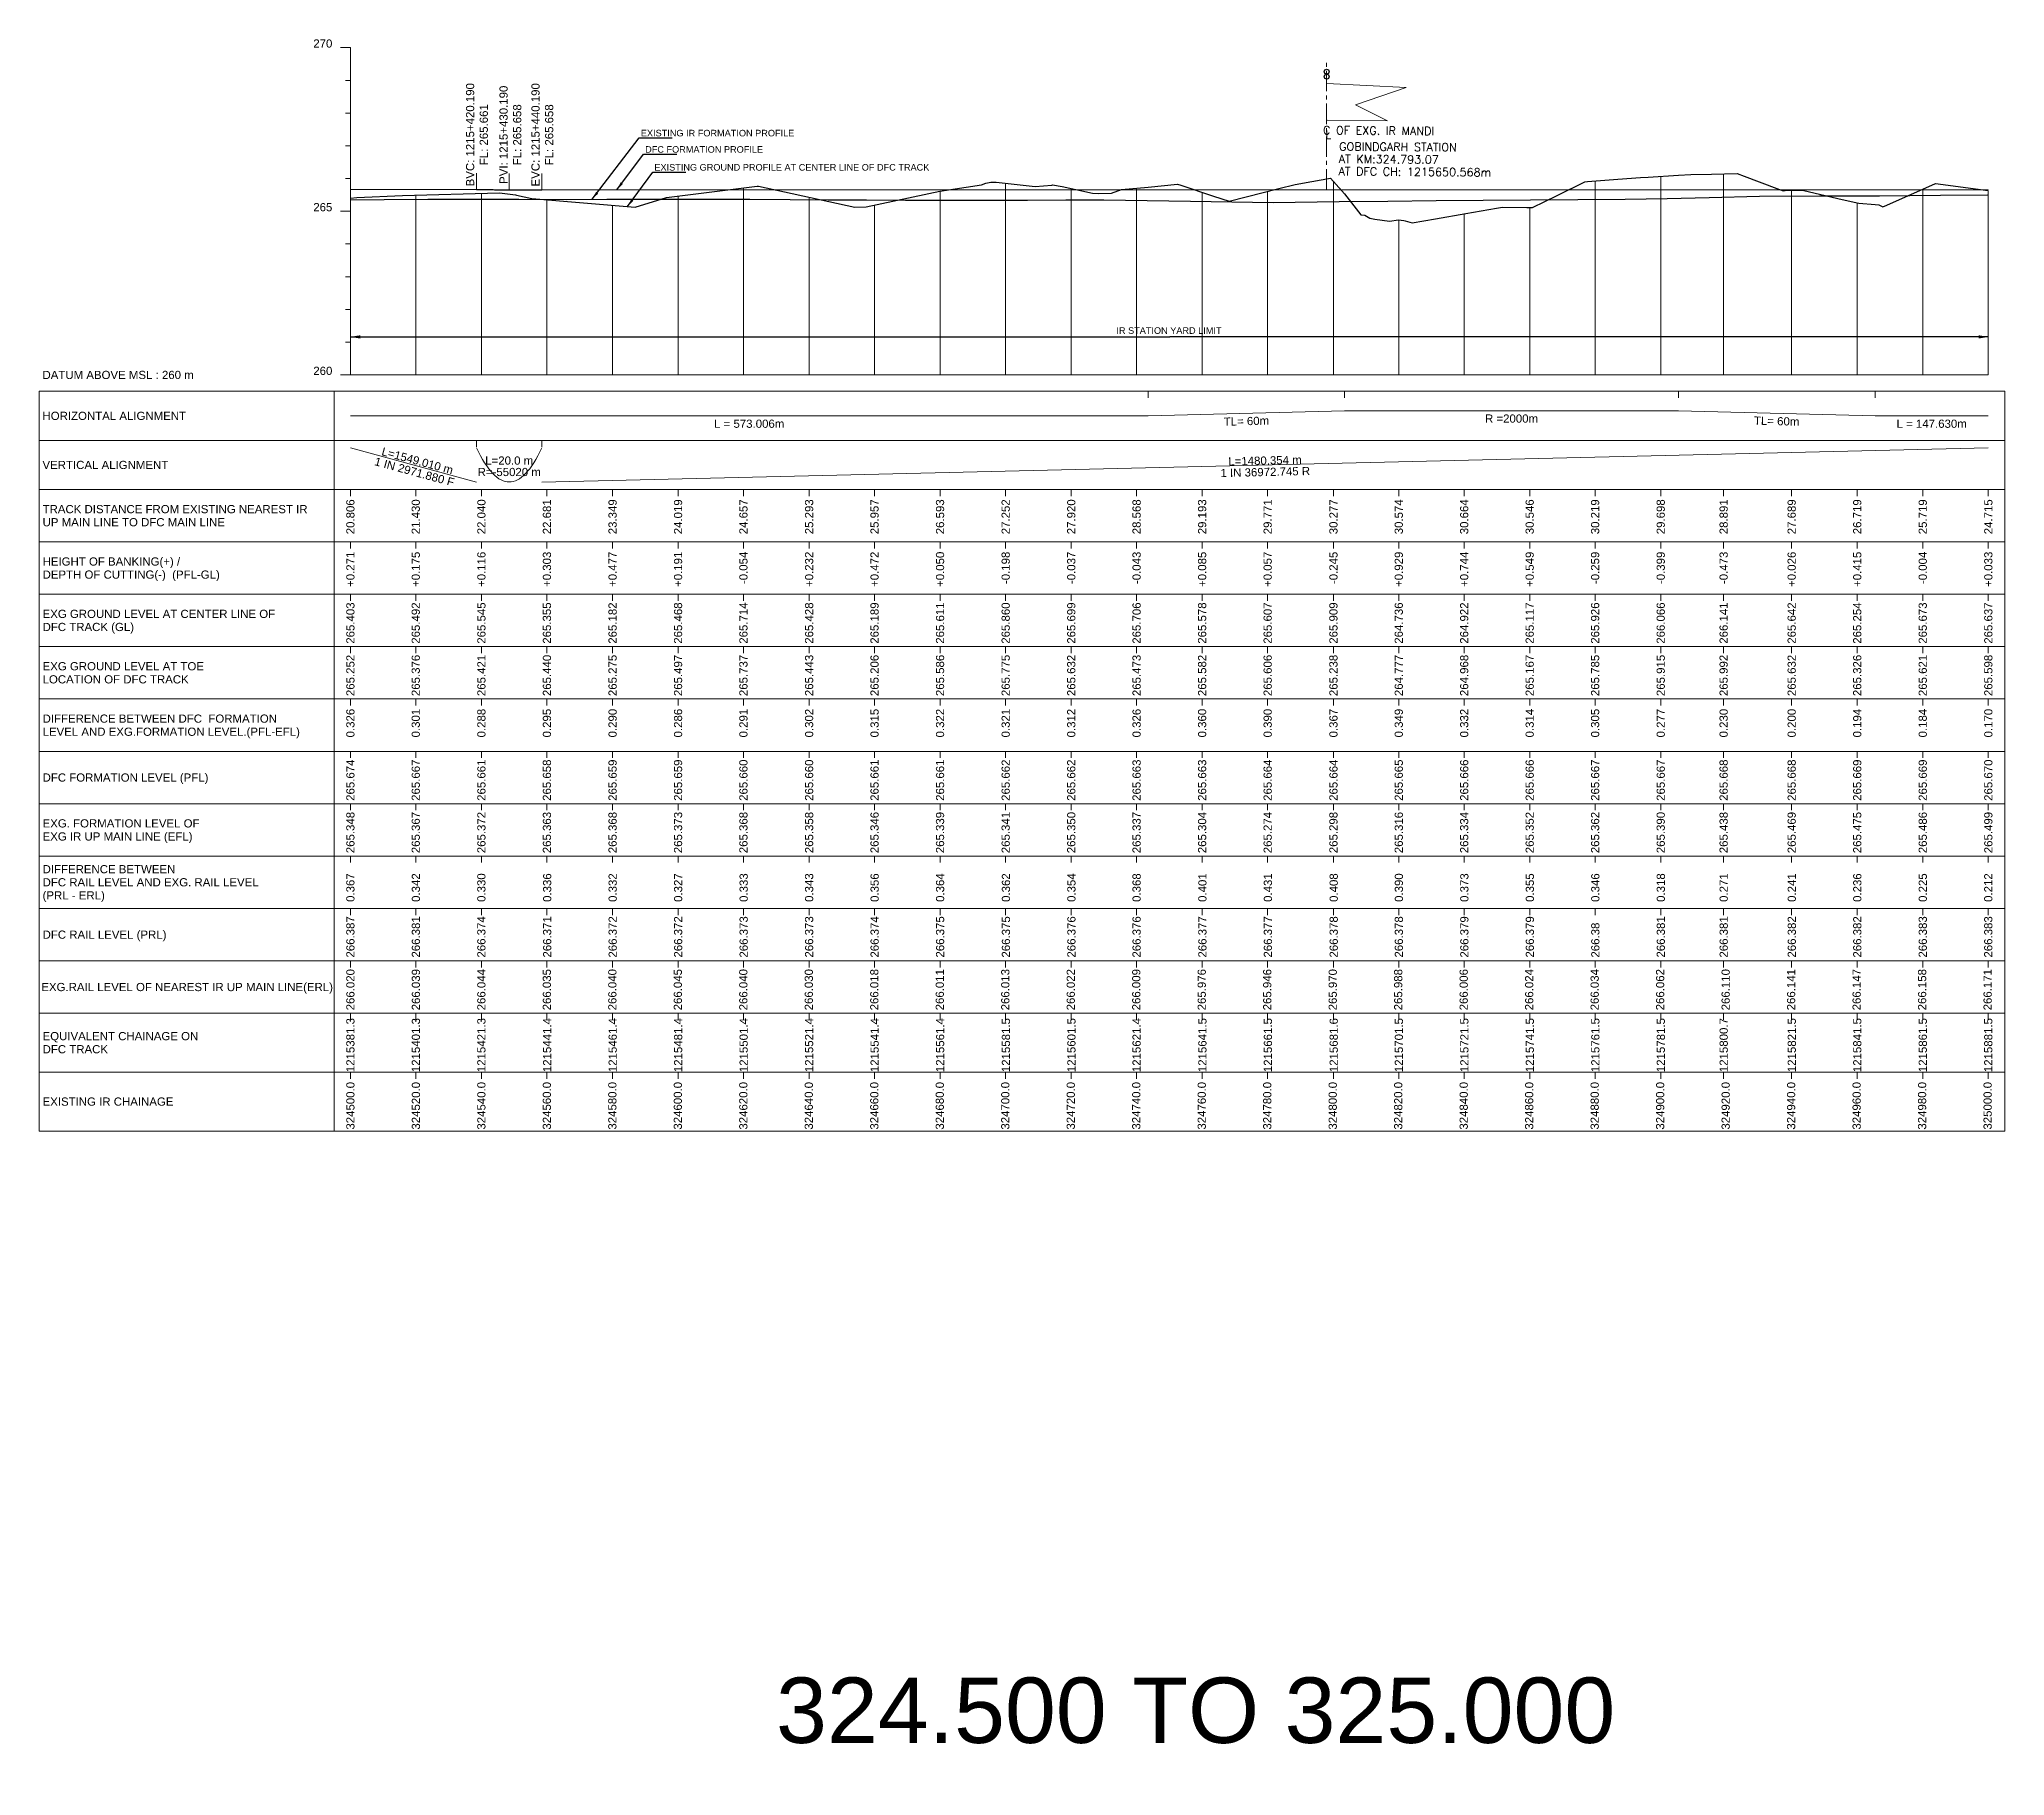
# Model space of a CAD drawing. Header units: metres. Extents: x 2905 to 23505, y -2719 to -1879.
# Drawn here: x 10905 to 11505, y -2428 to -1897 of the extents above; entities that cross this region are included whole.
import ezdxf
from ezdxf.enums import TextEntityAlignment as Align

# ---------------------------------------------------------------- set-up
doc = ezdxf.new("R2010")
doc.units = ezdxf.units.M
doc.header["$MEASUREMENT"] = 0
doc.linetypes.add('CENTER', pattern=[2, 1.25, -0.25, 0.25, -0.25])
for name, color, linetype, lineweight in [('C-PROF-LABL-DG', 1, 'Continuous', 25), ('LS BVC-PVI-EVC TEXT', 10, 'Continuous', 0), ('LS CUT FILL', 10, 'Continuous', 0), ('LS DATUM', 7, 'Continuous', 0), ('LS DATUM X', 7, 'Continuous', 0), ('LS DATUM Y', 7, 'Continuous', 0), ('LS DIFF. EXG.RL & PRO. RL', 10, 'Continuous', 0), ('LS DIFF. PFL & EFL', 10, 'Continuous', 0), ('LS EXG FL', 7, 'Continuous', 0), ('LS EXG GL', 7, 'Continuous', 0), ('LS EXG GL AT PRO TOE', 7, 'Continuous', 0), ('LS EXG IR CH', 7, 'Continuous', 0), ('LS EXG RL', 7, 'Continuous', 0), ('LS EXG. FL', 7, 'Continuous', 0), ('LS EXG. GL', 7, 'Continuous', 0), ('LS EXG. GL AT PRO. TOE', 7, 'Continuous', 0), ('LS EXG. IR CH', 7, 'Continuous', 0), ('LS EXG. RL', 7, 'Continuous', 0), ('LS FRAME', 7, 'Continuous', 0), ('LS HORIZONTAL ALIGNMENT', 10, 'Continuous', 0), ('LS PFL-EFL', 10, 'Continuous', 0), ('LS PRL-ERL', 10, 'Continuous', 0), ('LS PRO FL', 10, 'Continuous', 0), ('LS PRO. CUT & FILL', 10, 'Continuous', 0), ('LS PRO. DFCC CH', 10, 'Continuous', 0), ('LS PRO. FL', 10, 'Continuous', 0), ('LS PRO. RL', 10, 'Continuous', 0), ('LS PROFILE EXG FL', 7, 'Continuous', 25), ('LS PROFILE EXG GL', 7, 'Continuous', 30), ('LS PROFILE PRO FL', 1, 'Continuous', 30), ('LS TICKS', 7, 'Continuous', 0), ('LS TRACK CENTER', 10, 'Continuous', 0), ("LS TRACK CENTER's", 10, 'Continuous', 0), ('LS VERTICAL ALIGNMENT', 10, 'Continuous', 0), ('Profile Grid', 7, 'Continuous', 0)]:
    doc.layers.add(name, color=color, linetype=linetype, lineweight=lineweight)
doc.layers.add('ref text', color=3, linetype='Continuous')
doc.layers.add('STATION YARD LIMIT IN LS', color=7, linetype='Continuous')
doc.styles.add('Arial', font='arial.ttf')
doc.styles.add('ROMANT', font='romant__.ttf')
doc.styles.get("Standard").update_dxf_attribs({"font": 'arial.ttf'})
doc.styles.add('Style-Arial', font='arial.ttf')
doc.styles.add('StyleArial', font='arial.ttf')
doc.dimstyles.get("Standard").update_dxf_attribs({"dimtxt": 5, "dimasz": 0.18, "dimexe": 0.18, "dimexo": 0.0625, "dimgap": 0.09, "dimtad": 0, "dimtih": 1, "dimtoh": 1, "dimdec": 4, "dimzin": 0, "dimdsep": 46, "dimtxsty": 'Standard', "dimcen": 0.09, "dimadec": 0, "dimazin": 0, "dimtfac": 1, "dimtdec": 4, "dimtofl": 0, "dimtmove": 0, "dimatfit": 3, "dimfxl": 1, "dimtolj": 1, "dimtzin": 0, "dimarcsym": 0})

msp = doc.modelspace()

# ---------------------------------------------------------------- texts
at = {"layer": 'C-PROF-LABL-DG', "color": 1, "linetype": 'Continuous', "lineweight": 25, "char_height": 2.5, "attachment_point": 5, "rotation": 90, "style": 'Arial'}
for s, insert in [('BVC: 1215+420.190\\PFL: 265.661', (11038.67, -1926.61)), ('PVI: 1215+430.190\\PFL: 265.658', (11048.88, -1926.63)), ('EVC: 1215+440.190\\PFL: 265.658', (11058.64, -1926.64))]:
    msp.add_mtext(s, dxfattribs=dict(at, insert=insert))
at = {"layer": 'LS CUT FILL', "color": 1, "lineweight": 0, "style": 'Style-Arial'}
for s, p in [('+0.271', (11000, -2054)), ('+0.175', (11019.96, -2054)), ('+0.116', (11040.01, -2054))]:
    msp.add_text(s, height=2.5, rotation=90, dxfattribs=at).set_placement(p, align=Align.MIDDLE_RIGHT)
at = {"layer": 'LS CUT FILL', "lineweight": 0, "style": 'Style-Arial'}
for s, p in [('+0.303', (11060.02, -2054)), ('+0.477', (11080.07, -2054)), ('+0.191', (11100.07, -2054)), ('-0.054', (11120.03, -2054)), ('+0.232', (11140.1, -2054)), ('+0.472', (11160.07, -2054)), ('+0.050', (11180.08, -2054)), ('-0.198', (11200.12, -2054)), ('-0.037', (11220.15, -2054)), ('-0.043', (11240.1, -2054)), ('+0.085', (11260.12, -2054)), ('+0.057', (11280.13, -2054)), ('-0.245', (11300.22, -2054)), ('+0.929', (11320.17, -2054)), ('+0.744', (11340.15, -2054)), ('+0.549', (11360.15, -2054)), ('-0.259', (11380.14, -2054)), ('-0.399', (11400.17, -2054)), ('-0.473', (11419.38, -2054)), ('+0.026', (11440.16, -2054)), ('+0.415', (11460.18, -2054)), ('-0.004', (11480.19, -2054)), ('+0.033', (11500.22, -2054))]:
    msp.add_text(s, height=2.5, rotation=90, dxfattribs=at).set_placement(p, align=Align.MIDDLE_RIGHT)
at = {"layer": 'LS DATUM', "color": 7, "style": 'StyleArial'}
msp.add_text('DATUM ABOVE MSL : 260 m', height=2.5, rotation=0.00003, dxfattribs=at).set_placement((10905.97, -2000), align=Align.MIDDLE_LEFT)
at = {"layer": 'LS DATUM Y', "color": 7, "lineweight": 0, "style": 'Style-Arial'}
for s, p in [('270', (10994.5, -1900)), ('270', (10994.5, -1900)), ('265', (10994.5, -1950)), ('260', (10994.5, -2000))]:
    msp.add_text(s, height=2.5, dxfattribs=at).set_placement(p, align=Align.RIGHT)
at = {"layer": 'LS DIFF. EXG.RL & PRO. RL', "color": 10, "style": 'StyleArial'}
for s, p in [('DIFFERENCE BETWEEN ', (10906, -2151)), ('DFC RAIL LEVEL AND EXG. RAIL LEVEL ', (10906, -2155)), ('(PRL - ERL)', (10906, -2159))]:
    msp.add_text(s, height=2.5, rotation=0.00003, dxfattribs=at).set_placement(p, align=Align.MIDDLE_LEFT)
at = {"layer": 'LS DIFF. PFL & EFL', "color": 10, "style": 'StyleArial'}
for s, p in [('DIFFERENCE BETWEEN DFC  FORMATION ', (10906, -2105)), ('LEVEL AND EXG.FORMATION LEVEL.(PFL-EFL)', (10906, -2109))]:
    msp.add_text(s, height=2.5, rotation=0.00003, dxfattribs=at).set_placement(p, align=Align.MIDDLE_LEFT)
at = {"layer": 'LS EXG FL', "style": 'StyleArial'}
for s, p in [('EXG. FORMATION LEVEL OF', (10906, -2137)), ('EXG IR UP MAIN LINE (EFL)', (10906, -2141))]:
    msp.add_text(s, height=2.5, rotation=0.00003, dxfattribs=at).set_placement(p, align=Align.MIDDLE_LEFT)
at = {"layer": 'LS EXG GL', "lineweight": 0, "style": 'Style-Arial'}
for s, p in [('265.403', (11000, -2069.5)), ('265.492', (11019.96, -2069.5)), ('265.545', (11040.01, -2069.5)), ('265.355', (11060.02, -2069.5)), ('265.182', (11080.07, -2069.5)), ('265.468', (11100.07, -2069.5)), ('265.714', (11120.03, -2069.5)), ('265.428', (11140.1, -2069.5)), ('265.189', (11160.07, -2069.5)), ('265.611', (11180.08, -2069.5)), ('265.860', (11200.12, -2069.5)), ('265.699', (11220.15, -2069.5)), ('265.706', (11240.1, -2069.5)), ('265.578', (11260.12, -2069.5)), ('265.607', (11280.13, -2069.5)), ('265.909', (11300.22, -2069.5)), ('264.736', (11320.17, -2069.5)), ('264.922', (11340.15, -2069.5)), ('265.117', (11360.15, -2069.5)), ('265.926', (11380.14, -2069.5)), ('266.066', (11400.17, -2069.5)), ('266.141', (11419.38, -2069.5)), ('265.642', (11440.16, -2069.5)), ('265.254', (11460.18, -2069.5)), ('265.673', (11480.19, -2069.5)), ('265.637', (11500.22, -2069.5))]:
    msp.add_text(s, height=2.5, rotation=90, dxfattribs=at).set_placement(p, align=Align.MIDDLE_RIGHT)
at = {"layer": 'LS EXG GL AT PRO TOE', "color": 7, "style": 'StyleArial'}
for s, p in [('EXG GROUND LEVEL AT TOE', (10906, -2089)), ('LOCATION OF DFC TRACK', (10906, -2093))]:
    msp.add_text(s, height=2.5, rotation=0.00003, dxfattribs=at).set_placement(p, align=Align.MIDDLE_LEFT)
at = {"layer": 'LS EXG IR CH', "style": 'Style-Arial'}
for s, p in [('324500.0', (11000, -2216)), ('324520.0', (11020, -2216)), ('324540.0', (11040, -2216)), ('324560.0', (11060, -2216)), ('324580.0', (11080, -2216)), ('324600.0', (11100, -2216)), ('324620.0', (11120, -2216)), ('324640.0', (11140, -2216)), ('324660.0', (11160, -2216)), ('324680.0', (11180, -2216)), ('324700.0', (11200, -2216)), ('324720.0', (11220, -2216)), ('324740.0', (11240, -2216)), ('324760.0', (11260, -2216)), ('324780.0', (11280, -2216)), ('324800.0', (11300, -2216)), ('324820.0', (11320, -2216)), ('324840.0', (11340, -2216)), ('324860.0', (11360, -2216)), ('324880.0', (11380, -2216)), ('324900.0', (11400, -2216)), ('324920.0', (11420, -2216)), ('324940.0', (11440, -2216)), ('324960.0', (11460, -2216)), ('324980.0', (11480, -2216)), ('325000.0', (11500, -2216))]:
    msp.add_text(s, height=2.5, rotation=90, dxfattribs=at).set_placement(p, align=Align.MIDDLE_RIGHT)
at = {"layer": 'LS EXG RL', "style": 'Style-Arial'}
for s, p in [('266.020', (11000, -2181.5)), ('266.039', (11020, -2181.5)), ('266.044', (11040, -2181.5)), ('266.035', (11060, -2181.5)), ('266.040', (11080, -2181.5)), ('266.045', (11100, -2181.5)), ('266.040', (11120, -2181.5)), ('266.030', (11140, -2181.5)), ('266.018', (11160, -2181.5)), ('266.011', (11180, -2181.5)), ('266.013', (11200, -2181.5)), ('266.022', (11220, -2181.5)), ('266.009', (11240, -2181.5)), ('265.976', (11260, -2181.5)), ('265.946', (11280, -2181.5)), ('265.970', (11300, -2181.5)), ('265.988', (11320, -2181.5)), ('266.006', (11340, -2181.5)), ('266.024', (11360, -2181.5)), ('266.034', (11380, -2181.5)), ('266.062', (11400, -2181.5)), ('266.110', (11420, -2181.5)), ('266.141', (11440, -2181.5)), ('266.147', (11460, -2181.5)), ('266.158', (11480, -2181.5)), ('266.171', (11500, -2181.5))]:
    msp.add_text(s, height=2.5, rotation=90, dxfattribs=at).set_placement(p, align=Align.MIDDLE_RIGHT)
at = {"layer": 'LS EXG. FL'}
for s, p in [('265.348', (11000, -2133.5)), ('265.367', (11019.96, -2133.5)), ('265.372', (11040.01, -2133.5)), ('265.363', (11060.02, -2133.5)), ('265.368', (11080.07, -2133.5)), ('265.373', (11100.07, -2133.5)), ('265.368', (11120.03, -2133.5)), ('265.358', (11140.1, -2133.5)), ('265.346', (11160.07, -2133.5)), ('265.339', (11180.08, -2133.5)), ('265.341', (11200.12, -2133.5)), ('265.350', (11220.15, -2133.5)), ('265.337', (11240.1, -2133.5)), ('265.304', (11260.12, -2133.5)), ('265.274', (11280.13, -2133.5)), ('265.298', (11300.22, -2133.5)), ('265.316', (11320.17, -2133.5)), ('265.334', (11340.15, -2133.5)), ('265.352', (11360.15, -2133.5)), ('265.362', (11380.14, -2133.5)), ('265.390', (11400.17, -2133.5)), ('265.438', (11419.38, -2133.5)), ('265.469', (11440.16, -2133.5)), ('265.475', (11460.18, -2133.5)), ('265.486', (11480.19, -2133.5)), ('265.499', (11500.22, -2133.5))]:
    msp.add_text(s, height=2.5, rotation=90, dxfattribs=at).set_placement(p, align=Align.MIDDLE_RIGHT)
at = {"layer": 'LS EXG. GL', "color": 7, "style": 'StyleArial'}
for s, p in [('EXG GROUND LEVEL AT CENTER LINE OF ', (10906, -2073)), ('DFC TRACK (GL)', (10906, -2077))]:
    msp.add_text(s, height=2.5, rotation=0.00003, dxfattribs=at).set_placement(p, align=Align.MIDDLE_LEFT)
at = {"layer": 'LS EXG. GL AT PRO. TOE'}
for s, p in [('265.252', (11000, -2085.5)), ('265.376', (11019.96, -2085.5)), ('265.421', (11040.01, -2085.5)), ('265.440', (11060.02, -2085.5)), ('265.275', (11080.07, -2085.5)), ('265.497', (11100.07, -2085.5)), ('265.737', (11120.03, -2085.5)), ('265.443', (11140.1, -2085.5)), ('265.206', (11160.07, -2085.5)), ('265.586', (11180.08, -2085.5)), ('265.775', (11200.12, -2085.5)), ('265.632', (11220.15, -2085.5)), ('265.473', (11240.1, -2085.5)), ('265.582', (11260.12, -2085.5)), ('265.606', (11280.13, -2085.5)), ('265.238', (11300.22, -2085.5)), ('264.777', (11320.17, -2085.5)), ('264.968', (11340.15, -2085.5)), ('265.167', (11360.15, -2085.5)), ('265.785', (11380.14, -2085.5)), ('265.915', (11400.17, -2085.5)), ('265.992', (11419.38, -2085.5)), ('265.632', (11440.16, -2085.5)), ('265.326', (11460.18, -2085.5)), ('265.621', (11480.19, -2085.5)), ('265.598', (11500.22, -2085.5))]:
    msp.add_text(s, height=2.5, rotation=90, dxfattribs=at).set_placement(p, align=Align.MIDDLE_RIGHT)
at = {"layer": 'LS EXG. IR CH', "style": 'StyleArial'}
msp.add_text('EXISTING IR CHAINAGE', height=2.5, rotation=0.00003, dxfattribs=at).set_placement((10906, -2222), align=Align.MIDDLE_LEFT)
at = {"layer": 'LS EXG. RL', "style": 'StyleArial'}
msp.add_text('EXG.RAIL LEVEL OF NEAREST IR UP MAIN LINE(ERL)', height=2.5, rotation=0.00003, dxfattribs=at).set_placement((10905.61, -2187), align=Align.MIDDLE_LEFT)
at = {"layer": 'LS HORIZONTAL ALIGNMENT', "style": 'StyleArial'}
msp.add_text('HORIZONTAL ALIGNMENT', height=2.5, rotation=0.00003, dxfattribs=at).set_placement((10905.97, -2012.5), align=Align.MIDDLE_LEFT)
at = {"layer": 'LS HORIZONTAL ALIGNMENT', "lineweight": 0, "char_height": 2.5, "attachment_point": 5, "line_spacing_factor": 0.6, "style": 'Style-Arial'}
for s, insert in [('L = 573.006m', (11121.79, -2014.92)), ('R =2000m', (11354.61, -2013.34)), ('L = 147.630m', (11482.92, -2014.92))]:
    msp.add_mtext(s, dxfattribs=dict(at, insert=insert))
for insert, rotation in [((11273.64, -2014.13), 1.50367), ((11435.58, -2014.13), 358.49633)]:
    msp.add_mtext('TL= 60m', dxfattribs=dict(at, insert=insert, rotation=rotation))
at = {"layer": 'LS PFL-EFL'}
for s, p in [('0.326', (11000, -2102)), ('0.301', (11019.96, -2102)), ('0.288', (11040.01, -2102)), ('0.295', (11060.02, -2102)), ('0.290', (11080.07, -2102)), ('0.286', (11100.07, -2102)), ('0.291', (11120.03, -2102)), ('0.302', (11140.1, -2102)), ('0.315', (11160.07, -2102)), ('0.322', (11180.08, -2102)), ('0.321', (11200.12, -2102)), ('0.312', (11220.15, -2102)), ('0.326', (11240.1, -2102)), ('0.360', (11260.12, -2102)), ('0.390', (11280.13, -2102)), ('0.367', (11300.22, -2102)), ('0.349', (11320.17, -2102)), ('0.332', (11340.15, -2102)), ('0.314', (11360.15, -2102)), ('0.305', (11380.14, -2102)), ('0.277', (11400.17, -2102)), ('0.230', (11419.38, -2102)), ('0.200', (11440.16, -2102)), ('0.194', (11460.18, -2102)), ('0.184', (11480.19, -2102)), ('0.170', (11500.22, -2102))]:
    msp.add_text(s, height=2.5, rotation=90, dxfattribs=at).set_placement(p, align=Align.MIDDLE_RIGHT)
at = {"layer": 'LS PRL-ERL'}
for s, p in [('0.367', (11001.25, -2161)), ('0.342', (11021.25, -2161)), ('0.330', (11041.25, -2161)), ('0.336', (11061.35, -2161)), ('0.332', (11081.35, -2161)), ('0.327', (11101.35, -2161)), ('0.333', (11121.35, -2161)), ('0.343', (11141.35, -2161)), ('0.356', (11161.35, -2161)), ('0.364', (11181.35, -2161)), ('0.362', (11201.45, -2161)), ('0.354', (11221.45, -2161)), ('0.368', (11241.35, -2161)), ('0.401', (11261.45, -2161)), ('0.431', (11281.45, -2161)), ('0.408', (11301.55, -2161)), ('0.390', (11321.45, -2161)), ('0.373', (11341.45, -2161)), ('0.355', (11361.45, -2161)), ('0.346', (11381.45, -2161)), ('0.318', (11401.45, -2161)), ('0.271', (11420.65, -2161)), ('0.241', (11441.45, -2161)), ('0.236', (11461.45, -2161)), ('0.225', (11481.45, -2161)), ('0.212', (11501.45, -2161))]:
    msp.add_text(s, height=2.5, rotation=90, dxfattribs=at).set_placement(p)
at = {"layer": 'LS PRO FL', "color": 1, "lineweight": 0, "style": 'Style-Arial'}
for s, p in [('265.674', (11000, -2117.5)), ('265.667', (11019.96, -2117.5)), ('265.661', (11040.01, -2117.5))]:
    msp.add_text(s, height=2.5, rotation=90, dxfattribs=at).set_placement(p, align=Align.MIDDLE_RIGHT)
at = {"layer": 'LS PRO FL', "lineweight": 0, "style": 'Style-Arial'}
for s, p in [('265.658', (11060.02, -2117.5)), ('265.659', (11080.07, -2117.5)), ('265.659', (11100.07, -2117.5)), ('265.660', (11120.03, -2117.5)), ('265.660', (11140.1, -2117.5)), ('265.661', (11160.07, -2117.5)), ('265.661', (11180.08, -2117.5)), ('265.662', (11200.12, -2117.5)), ('265.662', (11220.15, -2117.5)), ('265.663', (11240.1, -2117.5)), ('265.663', (11260.12, -2117.5)), ('265.664', (11280.13, -2117.5)), ('265.664', (11300.22, -2117.5)), ('265.665', (11320.17, -2117.5)), ('265.666', (11340.15, -2117.5)), ('265.666', (11360.15, -2117.5)), ('265.667', (11380.14, -2117.5)), ('265.667', (11400.17, -2117.5)), ('265.668', (11419.38, -2117.5)), ('265.668', (11440.16, -2117.5)), ('265.669', (11460.18, -2117.5)), ('265.669', (11480.19, -2117.5)), ('265.670', (11500.22, -2117.5))]:
    msp.add_text(s, height=2.5, rotation=90, dxfattribs=at).set_placement(p, align=Align.MIDDLE_RIGHT)
at = {"layer": 'LS PRO. CUT & FILL', "color": 10, "style": 'StyleArial'}
for s, p in [('HEIGHT OF BANKING(+) /', (10906, -2057)), ('DEPTH OF CUTTING(-)  (PFL-GL)', (10906, -2061))]:
    msp.add_text(s, height=2.5, rotation=0.00003, dxfattribs=at).set_placement(p, align=Align.MIDDLE_LEFT)
at = {"layer": 'LS PRO. DFCC CH'}
for s, p in [('1215381.3', (11001.25, -2213)), ('1215401.3', (11021.25, -2213)), ('1215421.3', (11041.25, -2213)), ('1215441.4', (11061.35, -2213)), ('1215461.4', (11081.35, -2213)), ('1215481.4', (11101.35, -2213)), ('1215501.4', (11121.35, -2213)), ('1215521.4', (11141.35, -2213)), ('1215541.4', (11161.35, -2213)), ('1215561.4', (11181.35, -2213)), ('1215581.5', (11201.45, -2213)), ('1215601.5', (11221.45, -2213)), ('1215621.4', (11241.35, -2213)), ('1215641.5', (11261.45, -2213)), ('1215661.5', (11281.45, -2213)), ('1215681.6', (11301.55, -2213)), ('1215701.5', (11321.45, -2213)), ('1215721.5', (11341.45, -2213)), ('1215741.5', (11361.45, -2213)), ('1215761.5', (11381.45, -2213)), ('1215781.5', (11401.45, -2213)), ('1215800.7', (11420.65, -2213)), ('1215821.5', (11441.45, -2213)), ('1215841.5', (11461.45, -2213)), ('1215861.5', (11481.45, -2213)), ('1215881.5', (11501.45, -2213))]:
    msp.add_text(s, height=2.5, rotation=90, dxfattribs=at).set_placement(p)
at = {"layer": 'LS PRO. DFCC CH', "color": 10, "style": 'Style-Arial'}
for s, p in [('EQUIVALENT CHAINAGE ON ', (10906, -2202)), ('DFC TRACK', (10906, -2206))]:
    msp.add_text(s, height=2.5, rotation=0.00003, dxfattribs=at).set_placement(p, align=Align.MIDDLE_LEFT)
at = {"layer": 'LS PRO. FL', "color": 10, "style": 'StyleArial'}
msp.add_text('DFC FORMATION LEVEL (PFL) ', height=2.5, rotation=0.00003, dxfattribs=at).set_placement((10906, -2123), align=Align.MIDDLE_LEFT)
at = {"layer": 'LS PRO. RL'}
for s, p in [('266.387', (11001.25, -2178)), ('266.381', (11021.25, -2178)), ('266.374', (11041.25, -2178)), ('266.371', (11061.35, -2178)), ('266.372', (11081.35, -2178)), ('266.372', (11101.35, -2178)), ('266.373', (11121.35, -2178)), ('266.373', (11141.35, -2178)), ('266.374', (11161.35, -2178)), ('266.375', (11181.35, -2178)), ('266.375', (11201.45, -2178)), ('266.376', (11221.45, -2178)), ('266.376', (11241.35, -2178)), ('266.377', (11261.45, -2178)), ('266.377', (11281.45, -2178)), ('266.378', (11301.55, -2178)), ('266.378', (11321.45, -2178)), ('266.379', (11341.45, -2178)), ('266.379', (11361.45, -2178)), ('266.381', (11401.45, -2178)), ('266.381', (11420.65, -2178)), ('266.382', (11441.45, -2178)), ('266.382', (11461.45, -2178)), ('266.383', (11481.45, -2178)), ('266.383', (11501.45, -2178)), ('266.38', (11381.45, -2178))]:
    msp.add_text(s, height=2.5, rotation=90, dxfattribs=at).set_placement(p)
at = {"layer": 'LS PRO. RL', "color": 10, "style": 'StyleArial'}
msp.add_text('DFC RAIL LEVEL (PRL)', height=2.5, rotation=0.00003, dxfattribs=at).set_placement((10906, -2171), align=Align.MIDDLE_LEFT)
at = {"layer": 'LS PROFILE EXG FL', "color": 7, "linetype": 'Continuous', "lineweight": 0, "style": 'Style-Arial'}
msp.add_text('EXISTING IR FORMATION PROFILE', height=2, dxfattribs=at).set_placement((11088.7, -1927.12))
at = {"layer": 'LS PROFILE EXG GL', "color": 7, "lineweight": 0, "style": 'Style-Arial'}
msp.add_text('EXISTING GROUND PROFILE AT CENTER LINE OF DFC TRACK', height=2, dxfattribs=at).set_placement((11092.84, -1937.58, 0))
at = {"layer": 'LS PROFILE PRO FL', "style": 'Style-Arial'}
msp.add_text(' DFC FORMATION PROFILE', height=2, dxfattribs=at).set_placement((11089.25, -1932.11, 0))
at = {"layer": 'LS TRACK CENTER'}
for s, p in [('20.806', (11000, -2038)), ('21.430', (11019.96, -2038)), ('22.040', (11040.01, -2038)), ('22.681', (11060.02, -2038)), ('23.349', (11080.07, -2038)), ('24.019', (11100.07, -2038)), ('24.657', (11120.03, -2038)), ('25.293', (11140.1, -2038)), ('25.957', (11160.07, -2038)), ('26.593', (11180.08, -2038)), ('27.252', (11200.12, -2038)), ('27.920', (11220.15, -2038)), ('28.568', (11240.1, -2038)), ('29.193', (11260.12, -2038)), ('29.771', (11280.13, -2038)), ('30.277', (11300.22, -2038)), ('30.574', (11320.17, -2038)), ('30.664', (11340.15, -2038)), ('30.546', (11360.15, -2038)), ('30.219', (11380.14, -2038)), ('29.698', (11400.17, -2038)), ('28.891', (11419.38, -2038)), ('27.689', (11440.16, -2038)), ('26.719', (11460.18, -2038)), ('25.719', (11480.19, -2038)), ('24.715', (11500.22, -2038))]:
    msp.add_text(s, height=2.5, rotation=90, dxfattribs=at).set_placement(p, align=Align.MIDDLE_RIGHT)
at = {"layer": "LS TRACK CENTER's", "color": 10, "style": 'StyleArial'}
for s, p in [('TRACK DISTANCE FROM EXISTING NEAREST IR ', (10906, -2041)), ('UP MAIN LINE TO DFC MAIN LINE', (10906, -2045))]:
    msp.add_text(s, height=2.5, rotation=0.00003, dxfattribs=at).set_placement(p, align=Align.MIDDLE_LEFT)
at = {"layer": 'LS VERTICAL ALIGNMENT', "style": 'StyleArial'}
msp.add_text('VERTICAL ALIGNMENT', height=2.5, rotation=0.00003, dxfattribs=at).set_placement((10905.97, -2027.5), align=Align.MIDDLE_LEFT)
at = {"layer": 'LS VERTICAL ALIGNMENT', "lineweight": 0, "insert": (11020.02, -2027.93), "char_height": 2.5, "width": 39.9131, "attachment_point": 5, "rotation": 344.74754, "line_spacing_factor": 0.84, "style": 'Style-Arial'}
msp.add_mtext('L=1549.010 m\\P1 IN 2971.880 F', dxfattribs=at)
at = {"layer": 'LS VERTICAL ALIGNMENT', "lineweight": 0, "insert": (11048.51, -2027.92), "char_height": 2.5, "attachment_point": 5, "line_spacing_factor": 0.84, "style": 'Style-Arial'}
msp.add_mtext('L=20.0 m\\PR=-55020 m', dxfattribs=at)
at = {"layer": 'LS VERTICAL ALIGNMENT', "lineweight": 0, "insert": (11279.36, -2027.92), "char_height": 2.5, "attachment_point": 5, "rotation": 1.36173, "line_spacing_factor": 0.84, "style": 'Style-Arial'}
msp.add_mtext('L=1480.354 m\\P1 IN 36972.745 R', dxfattribs=at)
at = {"layer": 'ref text', "color": 3, "insert": (11130, -2418.23), "char_height": 20, "width": 256.3165, "attachment_point": 7, "bg_fill": 3, "box_fill_scale": 1.5, "bg_fill_color": 256, "bg_fill_transparency": 0}
msp.add_mtext('324.500 TO 325.000', dxfattribs=at)
at = {"layer": 'STATION YARD LIMIT IN LS', "char_height": 2.5, "attachment_point": 7, "rotation": 359.57231, "line_spacing_factor": 0.6, "style": 'ROMANT'}
for s, insert in [('C OF EXG. IR MANDI ', (11297.03, -1926.49)), ('L', (11297.73, -1927.84)), ('GOBINDGARH STATION', (11301.98, -1931.44)), ('AT KM:324.793.07', (11301.85, -1935.25))]:
    msp.add_mtext(s, dxfattribs=dict(at, insert=insert))
at = {"layer": 'STATION YARD LIMIT IN LS', "color": 10, "insert": (11301.77, -1939.02), "char_height": 2.5, "attachment_point": 7, "rotation": 359.57231, "line_spacing_factor": 0.6, "style": 'ROMANT'}
msp.add_mtext('AT DFC CH: 1215650.568m', dxfattribs=at)
at = {"layer": 'STATION YARD LIMIT IN LS', "lineweight": 15, "insert": (11249.99, -1986.46), "char_height": 2, "width": 33.6298, "attachment_point": 5, "rotation": 0.00003, "line_spacing_factor": 0.84, "style": 'Style-Arial'}
msp.add_mtext('IR STATION YARD LIMIT', dxfattribs=at)

# ---------------------------------------------------------------- linework, layer by layer
at = {"layer": 'LS BVC-PVI-EVC TEXT'}
for p, q in [((11038.51, -1943.39), (11038.51, -1938.39)), ((11048.51, -1943.42), (11048.51, -1938.42)), ((11058.51, -1943.42), (11058.51, -1938.42))]:
    msp.add_line(p, q, dxfattribs=at)
at = {"layer": 'LS DATUM X', "color": 7, "linetype": 'Continuous', "lineweight": 0}
msp.add_line((11000, -2000), (11500.22, -2000), dxfattribs=at)
at = {"layer": 'LS DATUM Y', "color": 7, "linetype": 'Continuous', "lineweight": 0}
for p, q in [((10997, -1900), (11000, -1900)), ((10997, -1900), (11000, -1900)), ((11000, -2000), (11000, -1900)), ((10998.5, -1910), (11000, -1910)), ((10998.5, -1920), (11000, -1920)), ((10998.5, -1930), (11000, -1930)), ((10998.5, -1940), (11000, -1940)), ((10997, -1950), (11000, -1950)), ((10998.5, -1960), (11000, -1960)), ((10998.5, -1970), (11000, -1970)), ((10998.5, -1980), (11000, -1980)), ((10998.5, -1990), (11000, -1990)), ((10997, -2000), (11000, -2000))]:
    msp.add_line(p, q, dxfattribs=at)
at = {"layer": 'LS FRAME'}
for points in [[(10995, -2231), (10905, -2231), (10905, -2005)], [(10905, -2005), (10995, -2005)], [(10995, -2020), (10905, -2020)], [(10995, -2035), (10905, -2035)], [(10995, -2051), (10905, -2051)], [(10905, -2051), (10995, -2051)], [(10995, -2067), (10905, -2067)], [(10905, -2067), (10995, -2067)], [(10995, -2083), (10905, -2083)], [(10905, -2083), (10995, -2083)], [(10995, -2099), (10905, -2099)], [(10995, -2115), (10905, -2115)], [(10905, -2115), (10995, -2115)], [(10995, -2131), (10905, -2131)], [(10905, -2131), (10995, -2131)], [(10995, -2147), (10905, -2147)], [(10905, -2147), (10995, -2147)], [(10995, -2163), (10905, -2163)], [(10905, -2163), (10995, -2163)], [(10995, -2179), (10905, -2179)], [(10995, -2195), (10905, -2195)], [(10995, -2213), (10905, -2213)]]:
    msp.add_lwpolyline(points, dxfattribs=at)
at = {"layer": 'LS FRAME', "color": 7, "linetype": 'Continuous', "lineweight": 0, "flags": 128}
for points in [[(10995, -2020), (11505.22, -2020), (11505.22, -2005), (10995, -2005), (10995, -2020)], [(10995, -2035), (11505.22, -2035), (11505.22, -2020), (10995, -2020), (10995, -2035)], [(10995, -2051), (11505.22, -2051), (11505.22, -2035), (10995, -2035), (10995, -2051)], [(10995, -2067), (11505.22, -2067), (11505.22, -2051), (10995, -2051), (10995, -2067)], [(10995, -2083), (11505.22, -2083), (11505.22, -2067), (10995, -2067), (10995, -2083)], [(10995, -2099), (11505.22, -2099), (11505.22, -2083), (10995, -2083), (10995, -2099)], [(10995, -2115), (11505.22, -2115), (11505.22, -2099), (10995, -2099), (10995, -2115)], [(10995, -2131), (11505.22, -2131), (11505.22, -2115), (10995, -2115), (10995, -2131)], [(10995, -2147), (11505.22, -2147), (11505.22, -2131), (10995, -2131), (10995, -2147)], [(10995, -2163), (11505.22, -2163), (11505.22, -2147), (10995, -2147), (10995, -2163)], [(10995, -2179), (11505.22, -2179), (11505.22, -2163), (10995, -2163), (10995, -2179)], [(10995, -2195), (11505.22, -2195), (11505.22, -2179), (10995, -2179), (10995, -2195)], [(10995, -2213), (11505.22, -2213), (11505.22, -2195), (10995, -2195), (10995, -2213)], [(10995, -2231), (11505.22, -2231), (11505.22, -2213), (10995, -2213), (10995, -2231)]]:
    msp.add_lwpolyline(points, close=True, dxfattribs=at)
at = {"layer": 'LS FRAME', "color": 7, "linetype": 'Continuous', "lineweight": 0}
msp.add_3dface([(10995, -2099), (10915, -2099), (10915, -2099)], dxfattribs=at)
at = {"layer": 'LS HORIZONTAL ALIGNMENT', "lineweight": 0, "flags": 128}
msp.add_lwpolyline([(11000, -2012.5), (11243.59, -2012.5), (11243.59, -2012.5), (11303.59, -2010.93), (11303.59, -2010.93), (11405.63, -2010.93), (11405.63, -2010.93), (11465.63, -2012.5), (11465.63, -2012.5), (11500.22, -2012.5)], dxfattribs=at)
at = {"layer": 'LS PROFILE EXG FL'}
msp.add_lwpolyline([(11000, -1946.52), (11010.36, -1946.38), (11023.68, -1946.32), (11037, -1946.27), (11051.43, -1946.33), (11065.85, -1946.4), (11078.33, -1946.33), (11090.81, -1946.27), (11100.2, -1946.27), (11109.58, -1946.28), (11121.95, -1946.33), (11134.32, -1946.39), (11145.94, -1946.46), (11157.57, -1946.54), (11169.58, -1946.58), (11181.59, -1946.62), (11194.21, -1946.6), (11206.82, -1946.59), (11218.48, -1946.51), (11230.14, -1946.47), (11256.54, -1946.92), (11269.16, -1947.1), (11281.77, -1947.29), (11302, -1947), (11316.81, -1946.87), (11331.63, -1946.75), (11345.99, -1946.61), (11360.36, -1946.48), (11374.83, -1946.41), (11389.31, -1946.35), (11402.12, -1946.05), (11414.95, -1945.76), (11430.36, -1945.35), (11448.67, -1945.29), (11466.99, -1945.24), (11485.62, -1945.11), (11500, -1945.01)], dxfattribs=at)
at = {"layer": 'LS PROFILE EXG GL', "flags": 128}
msp.add_lwpolyline([(11000, -1945.97), (11001.99, -1945.79), (11015.91, -1945.19), (11045.57, -1944.41), (11050.41, -1944.95), (11050.78, -1945.08), (11055.41, -1946.05), (11087.01, -1948.78), (11096.53, -1945.76), (11124.2, -1942.34), (11124.6, -1942.36), (11154.04, -1948.74), (11157.47, -1948.65), (11180.03, -1943.9), (11192.72, -1941.9), (11194.05, -1941.44), (11195.62, -1941.16), (11197.26, -1941.08), (11209.12, -1942.4), (11214.24, -1942), (11214.38, -1941.97), (11217.42, -1942.4), (11226.61, -1944.47), (11228.57, -1944.55), (11232.42, -1944.5), (11235.47, -1943.39), (11243.59, -1942.6), (11252.57, -1941.72), (11253.59, -1942.06), (11263.59, -1945.37), (11268.34, -1946.94), (11273.59, -1945.6), (11283.59, -1943.05), (11288.56, -1941.78), (11293.59, -1940.91), (11299.3, -1939.91), (11302.82, -1943.73), (11303.59, -1944.7), (11308.63, -1951.04), (11309.78, -1951.2), (11311.3, -1952.14), (11312.86, -1952.38), (11317.3, -1953.04), (11320.07, -1952.63), (11321.69, -1952.82), (11322.14, -1952.95), (11324.26, -1953.5), (11331.42, -1952.27), (11340.69, -1950.69), (11349.97, -1949.1), (11351.9, -1948.77), (11359.25, -1948.83), (11361.05, -1948.84), (11368.52, -1945.16), (11376.98, -1940.97), (11377.8, -1940.91), (11387.07, -1940.22), (11394.03, -1939.69), (11396.35, -1939.56), (11405.63, -1939.02), (11409.39, -1938.8), (11415.63, -1938.67), (11423.53, -1938.5), (11425.63, -1939.29), (11435.63, -1943.04), (11437.58, -1943.77), (11438.13, -1943.62), (11443.44, -1943.52), (11445.63, -1944.03), (11455.63, -1946.39), (11460.63, -1947.57), (11465.63, -1947.95), (11466.8, -1948.03), (11467.98, -1948.6), (11469.19, -1948.16), (11484.08, -1941.55), (11500.22, -1943.63)], dxfattribs=at)
at = {"layer": 'LS PROFILE PRO FL', "flags": 128}
msp.add_lwpolyline([(11000, -1943.26), (11038.51, -1943.39), (11038.93, -1943.39), (11039.36, -1943.39), (11039.78, -1943.39), (11040.21, -1943.39), (11040.63, -1943.4), (11041.06, -1943.4), (11041.49, -1943.4), (11041.91, -1943.4), (11042.34, -1943.4), (11042.76, -1943.4), (11043.19, -1943.4), (11043.61, -1943.4), (11044.04, -1943.41), (11044.46, -1943.41), (11044.89, -1943.41), (11045.32, -1943.41), (11045.74, -1943.41), (11046.17, -1943.41), (11046.59, -1943.41), (11047.02, -1943.41), (11047.44, -1943.41), (11047.87, -1943.41), (11048.29, -1943.41), (11048.72, -1943.41), (11049.15, -1943.42), (11049.57, -1943.42), (11050, -1943.42), (11050.42, -1943.42), (11050.85, -1943.42), (11051.27, -1943.42), (11051.7, -1943.42), (11052.12, -1943.42), (11052.55, -1943.42), (11052.98, -1943.42), (11053.4, -1943.42), (11053.83, -1943.42), (11054.25, -1943.42), (11054.68, -1943.42), (11055.1, -1943.42), (11055.53, -1943.42), (11055.95, -1943.42), (11056.38, -1943.42), (11056.8, -1943.42), (11057.23, -1943.42), (11057.66, -1943.42), (11058.08, -1943.42), (11058.51, -1943.42), (11500.22, -1943.3)], dxfattribs=at)
at = {"layer": 'LS TICKS', "color": 7, "linetype": 'Continuous', "lineweight": 0, "flags": 128}
for points in [[(11243.59, -2007), (11243.59, -2005)], [(11303.59, -2007), (11303.59, -2005)], [(11405.63, -2007), (11405.63, -2005)], [(11465.63, -2007), (11465.63, -2005)], [(11038.51, -2022), (11038.51, -2020)], [(11058.51, -2022), (11058.51, -2020)], [(11000, -2037), (11000, -2035)], [(11019.96, -2037), (11019.96, -2035)], [(11040.01, -2037), (11040.01, -2035)], [(11060.02, -2037), (11060.02, -2035)], [(11080.07, -2037), (11080.07, -2035)], [(11100.07, -2037), (11100.07, -2035)], [(11120.03, -2037), (11120.03, -2035)], [(11140.1, -2037), (11140.1, -2035)], [(11160.07, -2037), (11160.07, -2035)], [(11180.08, -2037), (11180.08, -2035)], [(11200.12, -2037), (11200.12, -2035)], [(11220.15, -2037), (11220.15, -2035)], [(11240.1, -2037), (11240.1, -2035)], [(11260.12, -2037), (11260.12, -2035)], [(11280.13, -2037), (11280.13, -2035)], [(11300.22, -2037), (11300.22, -2035)], [(11320.17, -2037), (11320.17, -2035)], [(11340.15, -2037), (11340.15, -2035)], [(11360.15, -2037), (11360.15, -2035)], [(11380.14, -2037), (11380.14, -2035)], [(11400.17, -2037), (11400.17, -2035)], [(11419.38, -2037), (11419.38, -2035)], [(11440.16, -2037), (11440.16, -2035)], [(11460.18, -2037), (11460.18, -2035)], [(11480.19, -2037), (11480.19, -2035)], [(11500.22, -2037), (11500.22, -2035)], [(11000, -2053), (11000, -2051)], [(11019.96, -2053), (11019.96, -2051)], [(11040.01, -2053), (11040.01, -2051)], [(11060.02, -2053), (11060.02, -2051)], [(11080.07, -2053), (11080.07, -2051)], [(11100.07, -2053), (11100.07, -2051)], [(11120.03, -2053), (11120.03, -2051)], [(11140.1, -2053), (11140.1, -2051)], [(11160.07, -2053), (11160.07, -2051)], [(11180.08, -2053), (11180.08, -2051)], [(11200.12, -2053), (11200.12, -2051)], [(11220.15, -2053), (11220.15, -2051)], [(11240.1, -2053), (11240.1, -2051)], [(11260.12, -2053), (11260.12, -2051)], [(11280.13, -2053), (11280.13, -2051)], [(11300.22, -2053), (11300.22, -2051)], [(11320.17, -2053), (11320.17, -2051)], [(11340.15, -2053), (11340.15, -2051)], [(11360.15, -2053), (11360.15, -2051)], [(11380.14, -2053), (11380.14, -2051)], [(11400.17, -2053), (11400.17, -2051)], [(11419.38, -2053), (11419.38, -2051)], [(11440.16, -2053), (11440.16, -2051)], [(11460.18, -2053), (11460.18, -2051)], [(11480.19, -2053), (11480.19, -2051)], [(11500.22, -2053), (11500.22, -2051)], [(11000, -2069), (11000, -2067)], [(11019.96, -2069), (11019.96, -2067)], [(11040.01, -2069), (11040.01, -2067)], [(11060.02, -2069), (11060.02, -2067)], [(11080.07, -2069), (11080.07, -2067)], [(11100.07, -2069), (11100.07, -2067)], [(11120.03, -2069), (11120.03, -2067)], [(11140.1, -2069), (11140.1, -2067)], [(11160.07, -2069), (11160.07, -2067)], [(11180.08, -2069), (11180.08, -2067)], [(11200.12, -2069), (11200.12, -2067)], [(11220.15, -2069), (11220.15, -2067)], [(11240.1, -2069), (11240.1, -2067)], [(11260.12, -2069), (11260.12, -2067)], [(11280.13, -2069), (11280.13, -2067)], [(11300.22, -2069), (11300.22, -2067)], [(11320.17, -2069), (11320.17, -2067)], [(11340.15, -2069), (11340.15, -2067)], [(11360.15, -2069), (11360.15, -2067)], [(11380.14, -2069), (11380.14, -2067)], [(11400.17, -2069), (11400.17, -2067)], [(11419.38, -2069), (11419.38, -2067)], [(11440.16, -2069), (11440.16, -2067)], [(11460.18, -2069), (11460.18, -2067)], [(11480.19, -2069), (11480.19, -2067)], [(11500.22, -2069), (11500.22, -2067)], [(11000, -2085), (11000, -2083)], [(11019.96, -2085), (11019.96, -2083)], [(11040.01, -2085), (11040.01, -2083)], [(11060.02, -2085), (11060.02, -2083)], [(11080.07, -2085), (11080.07, -2083)], [(11100.07, -2085), (11100.07, -2083)], [(11120.03, -2085), (11120.03, -2083)], [(11140.1, -2085), (11140.1, -2083)], [(11160.07, -2085), (11160.07, -2083)], [(11180.08, -2085), (11180.08, -2083)], [(11200.12, -2085), (11200.12, -2083)], [(11220.15, -2085), (11220.15, -2083)], [(11240.1, -2085), (11240.1, -2083)], [(11260.12, -2085), (11260.12, -2083)], [(11280.13, -2085), (11280.13, -2083)], [(11300.22, -2085), (11300.22, -2083)], [(11320.17, -2085), (11320.17, -2083)], [(11340.15, -2085), (11340.15, -2083)], [(11360.15, -2085), (11360.15, -2083)], [(11380.14, -2085), (11380.14, -2083)], [(11400.17, -2085), (11400.17, -2083)], [(11419.38, -2085), (11419.38, -2083)], [(11440.16, -2085), (11440.16, -2083)], [(11460.18, -2085), (11460.18, -2083)], [(11480.19, -2085), (11480.19, -2083)], [(11500.22, -2085), (11500.22, -2083)], [(11000, -2101), (11000, -2099)], [(11019.96, -2101), (11019.96, -2099)], [(11040.01, -2101), (11040.01, -2099)], [(11060.02, -2101), (11060.02, -2099)], [(11080.07, -2101), (11080.07, -2099)], [(11100.07, -2101), (11100.07, -2099)], [(11120.03, -2101), (11120.03, -2099)], [(11140.1, -2101), (11140.1, -2099)], [(11160.07, -2101), (11160.07, -2099)], [(11180.08, -2101), (11180.08, -2099)], [(11200.12, -2101), (11200.12, -2099)], [(11220.15, -2101), (11220.15, -2099)], [(11240.1, -2101), (11240.1, -2099)], [(11260.12, -2101), (11260.12, -2099)], [(11280.13, -2101), (11280.13, -2099)], [(11300.22, -2101), (11300.22, -2099)], [(11320.17, -2101), (11320.17, -2099)], [(11340.15, -2101), (11340.15, -2099)], [(11360.15, -2101), (11360.15, -2099)], [(11380.14, -2101), (11380.14, -2099)], [(11400.17, -2101), (11400.17, -2099)], [(11419.38, -2101), (11419.38, -2099)], [(11440.16, -2101), (11440.16, -2099)], [(11460.18, -2101), (11460.18, -2099)], [(11480.19, -2101), (11480.19, -2099)], [(11500.22, -2101), (11500.22, -2099)], [(11000, -2117), (11000, -2115)], [(11019.96, -2117), (11019.96, -2115)], [(11040.01, -2117), (11040.01, -2115)], [(11060.02, -2117), (11060.02, -2115)], [(11080.07, -2117), (11080.07, -2115)], [(11100.07, -2117), (11100.07, -2115)], [(11120.03, -2117), (11120.03, -2115)], [(11140.1, -2117), (11140.1, -2115)], [(11160.07, -2117), (11160.07, -2115)], [(11180.08, -2117), (11180.08, -2115)], [(11200.12, -2117), (11200.12, -2115)], [(11220.15, -2117), (11220.15, -2115)], [(11240.1, -2117), (11240.1, -2115)], [(11260.12, -2117), (11260.12, -2115)], [(11280.13, -2117), (11280.13, -2115)], [(11300.22, -2117), (11300.22, -2115)], [(11320.17, -2117), (11320.17, -2115)], [(11340.15, -2117), (11340.15, -2115)], [(11360.15, -2117), (11360.15, -2115)], [(11380.14, -2117), (11380.14, -2115)], [(11400.17, -2117), (11400.17, -2115)], [(11419.38, -2117), (11419.38, -2115)], [(11440.16, -2117), (11440.16, -2115)], [(11460.18, -2117), (11460.18, -2115)], [(11480.19, -2117), (11480.19, -2115)], [(11500.22, -2117), (11500.22, -2115)], [(11000, -2133), (11000, -2131)], [(11019.96, -2133), (11019.96, -2131)], [(11040.01, -2133), (11040.01, -2131)], [(11060.02, -2133), (11060.02, -2131)], [(11080.07, -2133), (11080.07, -2131)], [(11100.07, -2133), (11100.07, -2131)], [(11120.03, -2133), (11120.03, -2131)], [(11140.1, -2133), (11140.1, -2131)], [(11160.07, -2133), (11160.07, -2131)], [(11180.08, -2133), (11180.08, -2131)], [(11200.12, -2133), (11200.12, -2131)], [(11220.15, -2133), (11220.15, -2131)], [(11240.1, -2133), (11240.1, -2131)], [(11260.12, -2133), (11260.12, -2131)], [(11280.13, -2133), (11280.13, -2131)], [(11300.22, -2133), (11300.22, -2131)], [(11320.17, -2133), (11320.17, -2131)], [(11340.15, -2133), (11340.15, -2131)], [(11360.15, -2133), (11360.15, -2131)], [(11380.14, -2133), (11380.14, -2131)], [(11400.17, -2133), (11400.17, -2131)], [(11419.38, -2133), (11419.38, -2131)], [(11440.16, -2133), (11440.16, -2131)], [(11460.18, -2133), (11460.18, -2131)], [(11480.19, -2133), (11480.19, -2131)], [(11500.22, -2133), (11500.22, -2131)], [(11000, -2149), (11000, -2147)], [(11019.96, -2149), (11019.96, -2147)], [(11040.01, -2149), (11040.01, -2147)], [(11060.02, -2149), (11060.02, -2147)], [(11080.07, -2149), (11080.07, -2147)], [(11100.07, -2149), (11100.07, -2147)], [(11120.03, -2149), (11120.03, -2147)], [(11140.1, -2149), (11140.1, -2147)], [(11160.07, -2149), (11160.07, -2147)], [(11180.08, -2149), (11180.08, -2147)], [(11200.12, -2149), (11200.12, -2147)], [(11220.15, -2149), (11220.15, -2147)], [(11240.1, -2149), (11240.1, -2147)], [(11260.12, -2149), (11260.12, -2147)], [(11280.13, -2149), (11280.13, -2147)], [(11300.22, -2149), (11300.22, -2147)], [(11320.17, -2149), (11320.17, -2147)], [(11340.15, -2149), (11340.15, -2147)], [(11360.15, -2149), (11360.15, -2147)], [(11380.14, -2149), (11380.14, -2147)], [(11400.17, -2149), (11400.17, -2147)], [(11419.38, -2149), (11419.38, -2147)], [(11440.16, -2149), (11440.16, -2147)], [(11460.18, -2149), (11460.18, -2147)], [(11480.19, -2149), (11480.19, -2147)], [(11500.22, -2149), (11500.22, -2147)], [(11000, -2165), (11000, -2163)], [(11019.96, -2165), (11019.96, -2163)], [(11040.01, -2165), (11040.01, -2163)], [(11060.02, -2165), (11060.02, -2163)], [(11080.07, -2165), (11080.07, -2163)], [(11100.07, -2165), (11100.07, -2163)], [(11120.03, -2165), (11120.03, -2163)], [(11140.1, -2165), (11140.1, -2163)], [(11160.07, -2165), (11160.07, -2163)], [(11180.08, -2165), (11180.08, -2163)], [(11200.12, -2165), (11200.12, -2163)], [(11220.15, -2165), (11220.15, -2163)], [(11240.1, -2165), (11240.1, -2163)], [(11260.12, -2165), (11260.12, -2163)], [(11280.13, -2165), (11280.13, -2163)], [(11300.22, -2165), (11300.22, -2163)], [(11320.17, -2165), (11320.17, -2163)], [(11340.15, -2165), (11340.15, -2163)], [(11360.15, -2165), (11360.15, -2163)], [(11380.14, -2165), (11380.14, -2163)], [(11400.17, -2165), (11400.17, -2163)], [(11419.38, -2165), (11419.38, -2163)], [(11440.16, -2165), (11440.16, -2163)], [(11460.18, -2165), (11460.18, -2163)], [(11480.19, -2165), (11480.19, -2163)], [(11500.22, -2165), (11500.22, -2163)], [(11000, -2181), (11000, -2179)], [(11019.96, -2181), (11019.96, -2179)], [(11040.01, -2181), (11040.01, -2179)], [(11060.02, -2181), (11060.02, -2179)], [(11080.07, -2181), (11080.07, -2179)], [(11100.07, -2181), (11100.07, -2179)], [(11120.03, -2181), (11120.03, -2179)], [(11140.1, -2181), (11140.1, -2179)], [(11160.07, -2181), (11160.07, -2179)], [(11180.08, -2181), (11180.08, -2179)], [(11200.12, -2181), (11200.12, -2179)], [(11220.15, -2181), (11220.15, -2179)], [(11240.1, -2181), (11240.1, -2179)], [(11260.12, -2181), (11260.12, -2179)], [(11280.13, -2181), (11280.13, -2179)], [(11300.22, -2181), (11300.22, -2179)], [(11320.17, -2181), (11320.17, -2179)], [(11340.15, -2181), (11340.15, -2179)], [(11360.15, -2181), (11360.15, -2179)], [(11380.14, -2181), (11380.14, -2179)], [(11400.17, -2181), (11400.17, -2179)], [(11419.38, -2181), (11419.38, -2179)], [(11440.16, -2181), (11440.16, -2179)], [(11460.18, -2181), (11460.18, -2179)], [(11480.19, -2181), (11480.19, -2179)], [(11500.22, -2181), (11500.22, -2179)], [(11000, -2197), (11000, -2195)], [(11019.96, -2197), (11019.96, -2195)], [(11040.01, -2197), (11040.01, -2195)], [(11060.02, -2197), (11060.02, -2195)], [(11080.07, -2197), (11080.07, -2195)], [(11100.07, -2197), (11100.07, -2195)], [(11120.03, -2197), (11120.03, -2195)], [(11140.1, -2197), (11140.1, -2195)], [(11160.07, -2197), (11160.07, -2195)], [(11180.08, -2197), (11180.08, -2195)], [(11200.12, -2197), (11200.12, -2195)], [(11220.15, -2197), (11220.15, -2195)], [(11240.1, -2197), (11240.1, -2195)], [(11260.12, -2197), (11260.12, -2195)], [(11280.13, -2197), (11280.13, -2195)], [(11300.22, -2197), (11300.22, -2195)], [(11320.17, -2197), (11320.17, -2195)], [(11340.15, -2197), (11340.15, -2195)], [(11360.15, -2197), (11360.15, -2195)], [(11380.14, -2197), (11380.14, -2195)], [(11400.17, -2197), (11400.17, -2195)], [(11419.38, -2197), (11419.38, -2195)], [(11440.16, -2197), (11440.16, -2195)], [(11460.18, -2197), (11460.18, -2195)], [(11480.19, -2197), (11480.19, -2195)], [(11500.22, -2197), (11500.22, -2195)], [(11000, -2215), (11000, -2213)], [(11019.96, -2215), (11019.96, -2213)], [(11040.01, -2215), (11040.01, -2213)], [(11060.02, -2215), (11060.02, -2213)], [(11080.07, -2215), (11080.07, -2213)], [(11100.07, -2215), (11100.07, -2213)], [(11120.03, -2215), (11120.03, -2213)], [(11140.1, -2215), (11140.1, -2213)], [(11160.07, -2215), (11160.07, -2213)], [(11180.08, -2215), (11180.08, -2213)], [(11200.12, -2215), (11200.12, -2213)], [(11220.15, -2215), (11220.15, -2213)], [(11240.1, -2215), (11240.1, -2213)], [(11260.12, -2215), (11260.12, -2213)], [(11280.13, -2215), (11280.13, -2213)], [(11300.22, -2215), (11300.22, -2213)], [(11320.17, -2215), (11320.17, -2213)], [(11340.15, -2215), (11340.15, -2213)], [(11360.15, -2215), (11360.15, -2213)], [(11380.14, -2215), (11380.14, -2213)], [(11400.17, -2215), (11400.17, -2213)], [(11419.38, -2215), (11419.38, -2213)], [(11440.16, -2215), (11440.16, -2213)], [(11460.18, -2215), (11460.18, -2213)], [(11480.19, -2215), (11480.19, -2213)], [(11500.22, -2215), (11500.22, -2213)]]:
    msp.add_lwpolyline(points, dxfattribs=at)
at = {"layer": 'LS VERTICAL ALIGNMENT', "linetype": 'Continuous', "lineweight": 0, "flags": 128}
for points in [[(11000, -2022.25), (11038.51, -2032.75)], [(11038.51, -2022.25), (11039.13, -2023.52), (11039.76, -2024.71), (11040.38, -2025.82), (11041.01, -2026.84), (11041.63, -2027.79), (11042.26, -2028.65), (11042.88, -2029.43), (11043.51, -2030.13), (11044.13, -2030.74), (11044.76, -2031.27), (11045.38, -2031.72), (11046.01, -2032.09), (11046.63, -2032.38), (11047.26, -2032.59), (11047.88, -2032.71), (11049.13, -2032.71), (11049.76, -2032.59), (11050.38, -2032.38), (11051.01, -2032.09), (11051.63, -2031.72), (11052.26, -2031.27), (11052.88, -2030.74), (11053.51, -2030.13), (11054.13, -2029.43), (11054.76, -2028.65), (11055.38, -2027.79), (11056.01, -2026.84), (11056.63, -2025.82), (11057.26, -2024.71), (11057.88, -2023.52), (11058.51, -2022.25)], [(11058.51, -2032.75), (11500.22, -2022.25)]]:
    msp.add_lwpolyline(points, dxfattribs=at)
at = {"layer": 'Profile Grid', "linetype": 'Continuous', "lineweight": 0, "flags": 128}
for points in [[(11419.38, -2000), (11419.38, -1938.59)], [(11040.01, -2000), (11040.01, -1944.55)], [(11120.03, -2000), (11120.03, -1942.86)], [(11180.08, -2000), (11180.08, -1943.89)], [(11200.12, -2000), (11200.12, -1941.4)], [(11220.15, -2000), (11220.15, -1943.01)], [(11240.1, -2000), (11240.1, -1942.94)], [(11260.12, -2000), (11260.12, -1944.22)], [(11280.13, -2000), (11280.13, -1943.93)], [(11300.22, -2000), (11300.22, -1940.9)], [(11380.14, -2000), (11380.14, -1940.74)], [(11400.17, -2000), (11400.17, -1939.34)], [(11440.16, -2000), (11440.16, -1943.58)], [(11480.19, -2000), (11480.19, -1943.27)], [(11500.22, -2000), (11500.22, -1943.63)], [(11000, -2000), (11000, -1945.97)], [(11019.96, -2000), (11019.96, -1945.08)], [(11060.02, -2000), (11060.02, -1946.45)], [(11080.07, -2000), (11080.07, -1948.18)], [(11100.07, -2000), (11100.07, -1945.32)], [(11140.1, -2000), (11140.1, -1945.72)], [(11160.07, -2000), (11160.07, -1948.11)], [(11360.15, -2000), (11360.15, -1948.83)], [(11460.18, -2000), (11460.18, -1947.46)], [(11320.17, -2000), (11320.17, -1952.64)], [(11340.15, -2000), (11340.15, -1950.78)]]:
    msp.add_lwpolyline(points, dxfattribs=at)
at = {"layer": 'STATION YARD LIMIT IN LS', "linetype": 'CENTER', "lineweight": 13, "ltscale": 5}
msp.add_line((11298.13, -1943.36), (11298.13, -1904.57), dxfattribs=at)
at = {"layer": 'STATION YARD LIMIT IN LS', "lineweight": 13, "flags": 128}
msp.add_lwpolyline([(11298.24, -1910.92), (11322.48, -1912.18), (11306.99, -1917.52), (11316.72, -1922.36), (11298.29, -1922.16)], dxfattribs=at)
at = {"layer": 'STATION YARD LIMIT IN LS'}
for centre in [(11298.15, -1907.35), (11298.17, -1908.89)]:
    msp.add_circle(centre, 0.746, dxfattribs=at)

msp.set_redraw_order([(e.dxf.handle, doc.entitydb.next_handle()) for e in msp.query("TEXT MTEXT ATTDEF DIMENSION ARC_DIMENSION")])  # texts and dimensions are drawn at this point

# ---------------------------------------------------------------- leaders
at = {"layer": 'LS PROFILE EXG FL', "color": 7, "lineweight": -3}
msp.add_leader([(11073.81, -1946.35), (11088.18, -1927.58), (11098.32, -1927.58)], dimstyle='Standard', override={"dimasz": 2.5, "dimexe": 0.25, "dimexo": 0.25, "dimgap": 0.25, "dimtad": 0, "dimtih": 0, "dimtoh": 0, "dimzin": 11, "dimadec": 4, "dimazin": 3, "dimatfit": 1, "dimfrac": 2, "dimtolj": 0, "dimtzin": 11}, dxfattribs=at)
at = {"layer": 'LS PROFILE EXG GL', "color": 7, "lineweight": -3}
msp.add_leader([(11084.61, -1948.57, 0), (11092.33, -1938.04, 0), (11102.47, -1938.04, 0)], dimstyle='Standard', override={"dimasz": 2.5, "dimexe": 0.25, "dimexo": 0.25, "dimgap": 0.25, "dimtad": 0, "dimtih": 0, "dimtoh": 0, "dimzin": 11, "dimadec": 4, "dimazin": 3, "dimatfit": 1, "dimfrac": 2, "dimtolj": 0, "dimtzin": 11}, dxfattribs=at)
at = {"layer": 'LS PROFILE PRO FL', "lineweight": -3}
msp.add_leader([(11081.4, -1943.41, 0), (11089.52, -1932.57, 0), (11099.66, -1932.57, 0)], dimstyle='Standard', override={"dimasz": 2.5, "dimexe": 0.25, "dimexo": 0.25, "dimgap": 0.25, "dimtad": 0, "dimtih": 0, "dimtoh": 0, "dimzin": 11, "dimadec": 4, "dimazin": 3, "dimatfit": 1, "dimfrac": 2, "dimtolj": 0, "dimtzin": 11}, dxfattribs=at)
at = {"layer": 'STATION YARD LIMIT IN LS', "lineweight": 15}
for points in [[(11000, -1988.38), (11250.22, -1988.38)], [(11500.27, -1988.38), (11250.22, -1988.38)]]:
    msp.add_leader(points, dimstyle='Standard', override={"dimasz": 3}, dxfattribs=at)

doc.saveas('drawing.dxf')
